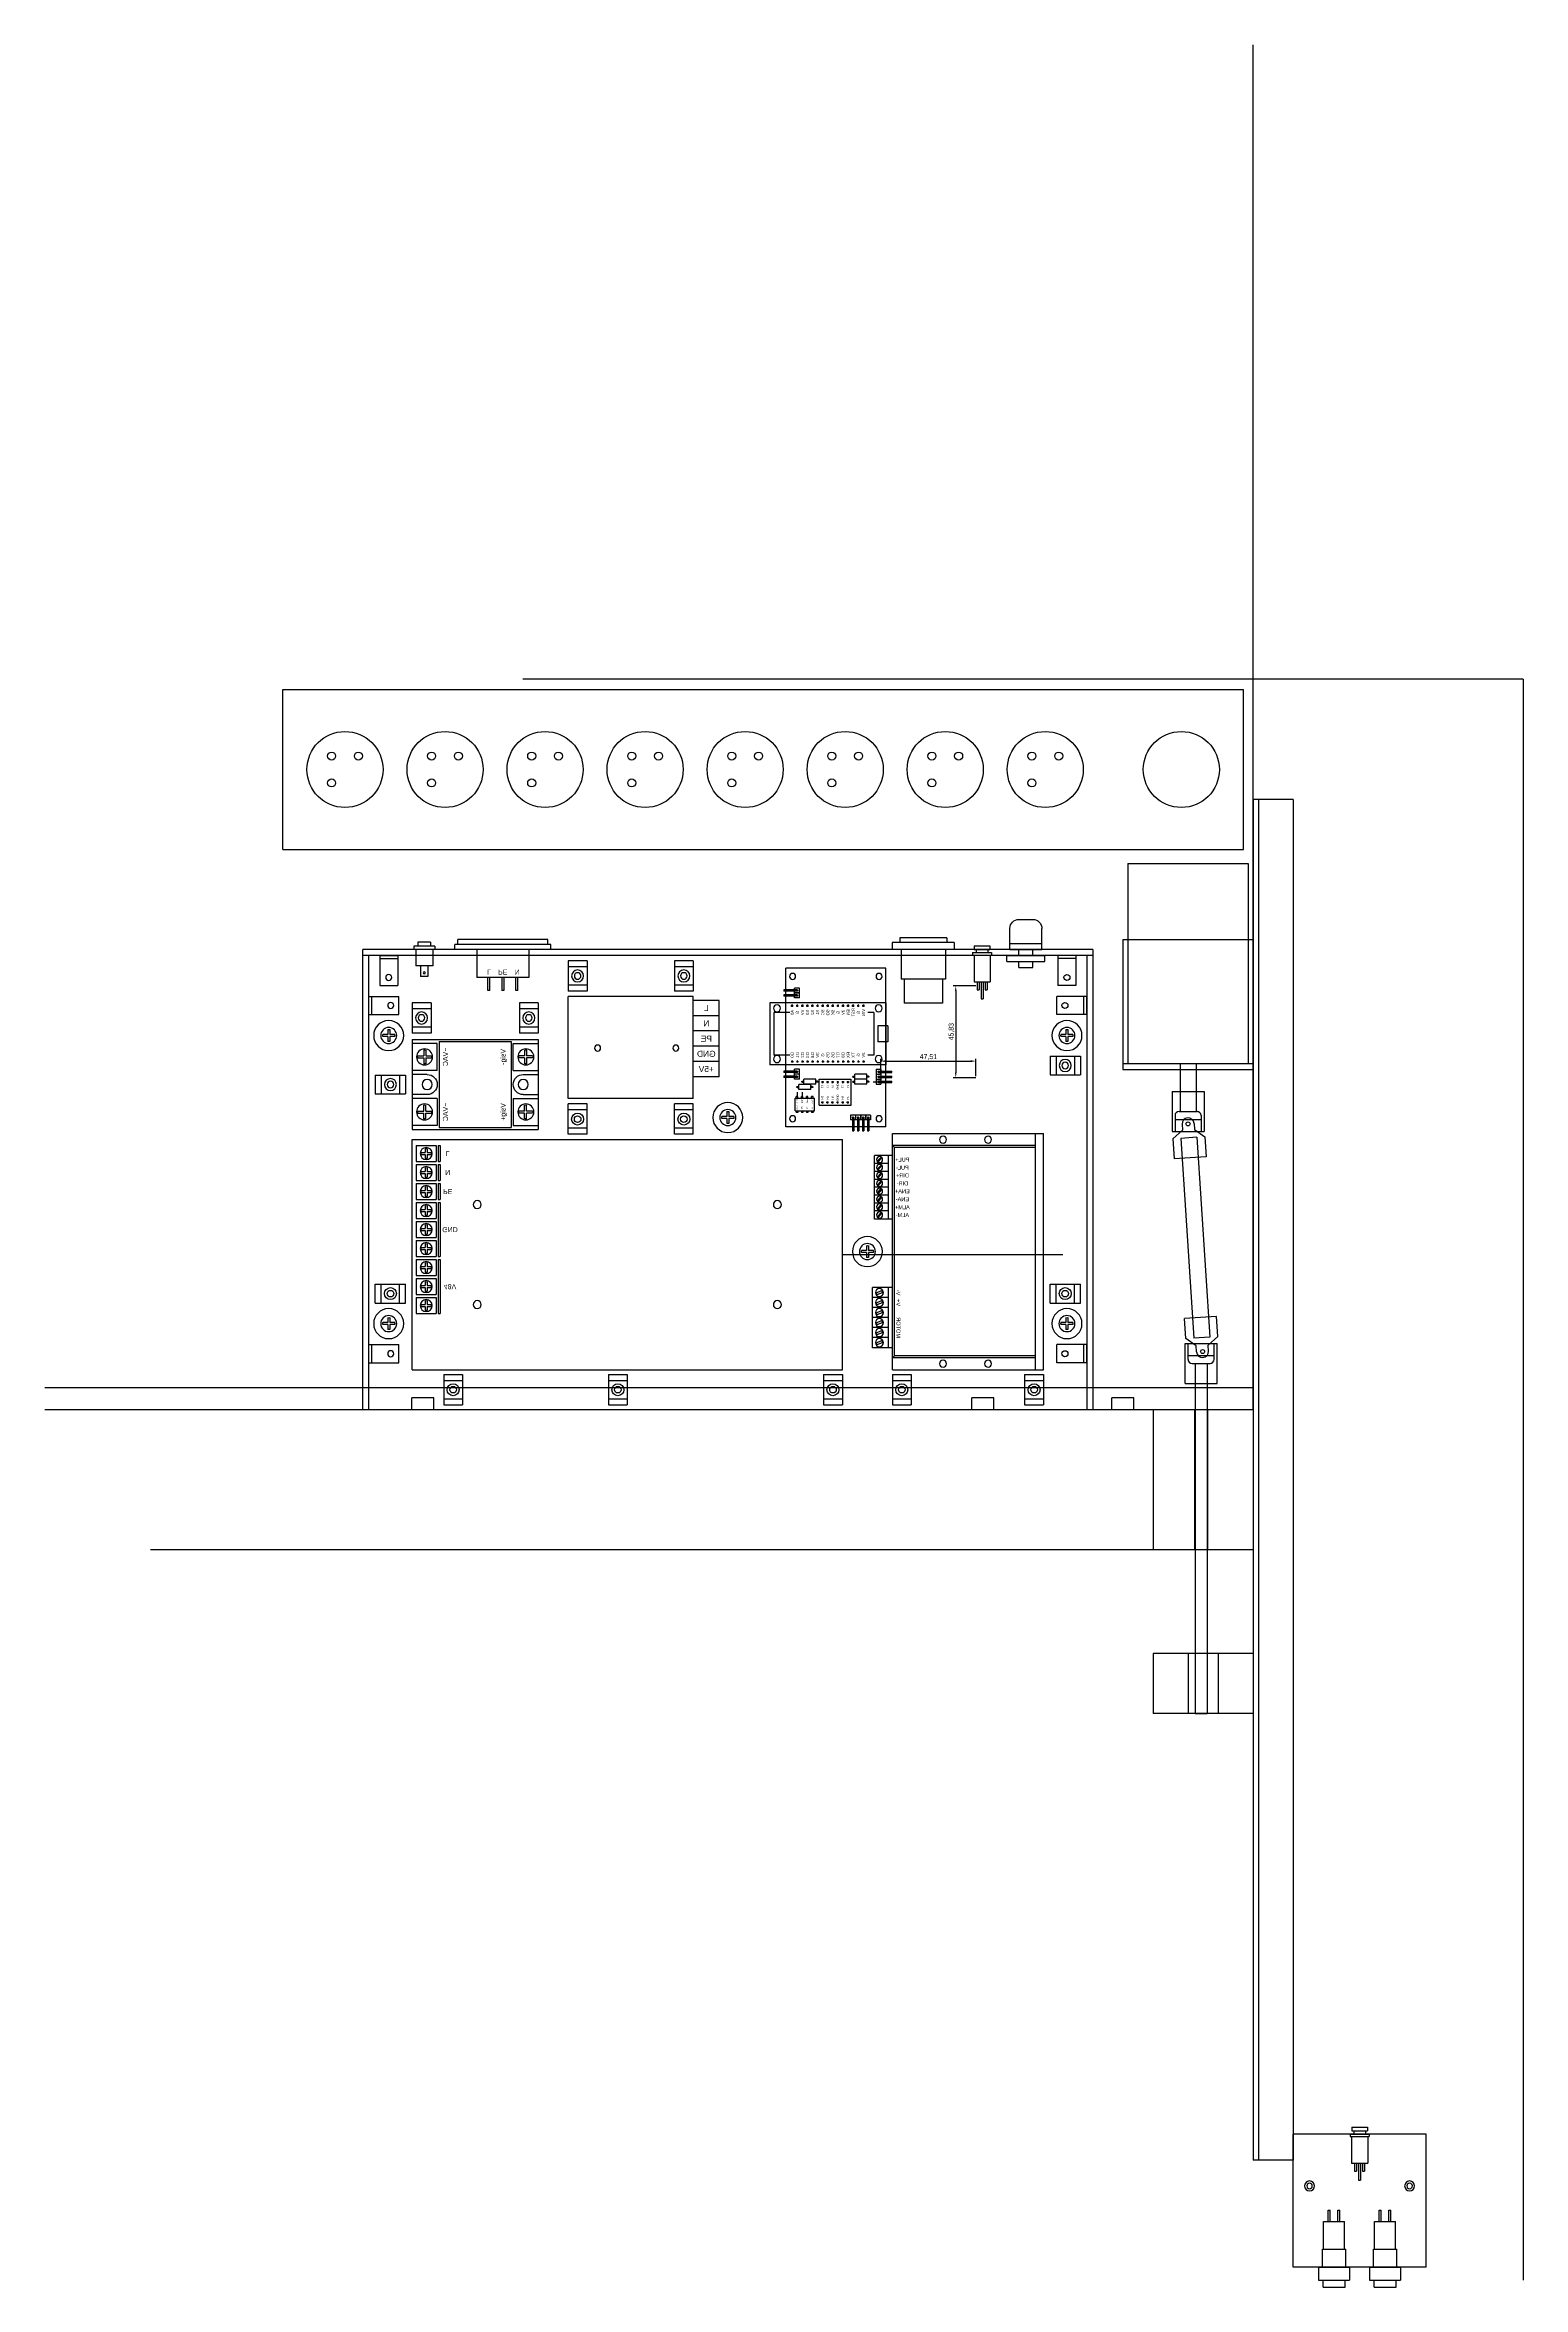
# Model space of a CAD drawing. Header units: millimetres. Extents: x 568 to 6362, y 128 to 4828.
# Drawn here: x 3945 to 4684, y 3707 to 4828 of the extents above; entities that cross this region are included whole.
import ezdxf

# ---------------------------------------------------------------- set-up
doc = ezdxf.new("R2010")
doc.units = ezdxf.units.MM
doc.dimstyles.new('ISO-25', dxfattribs={"dimtxt": 2.5, "dimasz": 2.5, "dimexe": 1.25, "dimexo": 0.625, "dimtad": 1, "dimtxsty": 'Standard', "dimcen": 2.5, "dimadec": 0, "dimazin": 0, "dimtfac": 1, "dimtmove": 0, "dimatfit": 3, "dimfxl": 1, "dimarcsym": 0})

# ---------------------------------------------------------------- blocks, each defined once
blk = doc.blocks.new('Z$W@#5705')
at = {"color": 191}
for p, q in [((0, 0), (0, 50)), ((0, 50), (30, 50)), ((30, 0), (30, 50)), ((0, 32.5), (30, 32.5)), ((0, 17.5), (30, 17.5)), ((0, 0), (30, 0))]:
    blk.add_line(p, q, dxfattribs=at)
blk = doc.blocks.new('Z$W@#4827')
at = {"color": 102}
for p, q in [((0, 115), (0, 0)), ((0, 115), (215, 115)), ((215, 115), (215, 0)), ((2, 79), (2, 87)), ((2, 87), (12, 87)), ((2, 79), (12, 79)), ((4.6, 83.5), (6.5, 83.5)), ((4.6, 82.5), (6.5, 82.5)), ((6.5, 83.5), (6.5, 85.4)), ((6.5, 80.6), (6.5, 82.5)), ((7.5, 83.5), (7.5, 85.4)), ((7.5, 83.5), (9.4, 83.5)), ((7.5, 80.6), (7.5, 82.5)), ((7.5, 82.5), (9.4, 82.5)), ((12, 79), (12, 87)), ((13, 60), (13, 87)), ((13, 87), (14, 87)), ((14, 60), (14, 87)), ((2, 69.5), (2, 77.5)), ((2, 77.5), (12, 77.5)), ((2, 69.5), (12, 69.5)), ((2, 60), (2, 68)), ((2, 68), (12, 68)), ((4.6, 74), (6.5, 74)), ((4.6, 73), (6.5, 73)), ((6.5, 74), (6.5, 75.9)), ((6.5, 71.1), (6.5, 73)), ((7.5, 74), (7.5, 75.9)), ((7.5, 74), (9.4, 74)), ((7.5, 71.1), (7.5, 73)), ((7.5, 73), (9.4, 73)), ((12, 69.5), (12, 77.5)), ((12, 60), (12, 68)), ((2, 60), (12, 60)), ((2, 50.5), (2, 58.5)), ((2, 58.5), (12, 58.5)), ((4.6, 64.5), (6.5, 64.5)), ((4.6, 63.5), (6.5, 63.5)), ((6.5, 64.5), (6.5, 66.4)), ((6.5, 61.6), (6.5, 63.5)), ((6.5, 55), (6.5, 56.9)), ((7.5, 64.5), (7.5, 66.4)), ((7.5, 64.5), (9.4, 64.5)), ((7.5, 61.6), (7.5, 63.5)), ((7.5, 63.5), (9.4, 63.5)), ((7.5, 55), (7.5, 56.9)), ((12, 50.5), (12, 58.5)), ((13, 60), (14, 60)), ((13, 31.5), (13, 58.5)), ((13, 58.5), (14, 58.5)), ((14, 31.5), (14, 58.5)), ((2, 50.5), (12, 50.5)), ((2, 41), (2, 49)), ((2, 49), (12, 49)), ((4.6, 55), (6.5, 55)), ((4.6, 54), (6.5, 54)), ((4.6, 45.5), (6.5, 45.5)), ((6.5, 52.1), (6.5, 54)), ((6.5, 45.5), (6.5, 47.4)), ((7.5, 55), (9.4, 55)), ((7.5, 52.1), (7.5, 54)), ((7.5, 54), (9.4, 54)), ((7.5, 45.5), (7.5, 47.4)), ((7.5, 45.5), (9.4, 45.5)), ((12, 41), (12, 49)), ((2, 41), (12, 41)), ((2, 31.5), (2, 39.5)), ((2, 39.5), (12, 39.5)), ((4.6, 44.5), (6.5, 44.5)), ((4.6, 36), (6.5, 36)), ((4.6, 35), (6.5, 35)), ((6.5, 42.6), (6.5, 44.5)), ((6.5, 36), (6.5, 37.9)), ((6.5, 33.1), (6.5, 35)), ((7.5, 42.6), (7.5, 44.5)), ((7.5, 44.5), (9.4, 44.5)), ((7.5, 36), (7.5, 37.9)), ((7.5, 36), (9.4, 36)), ((7.5, 33.1), (7.5, 35)), ((7.5, 35), (9.4, 35)), ((12, 31.5), (12, 39.5)), ((2, 31.5), (12, 31.5)), ((2, 22), (2, 30)), ((2, 30), (12, 30)), ((4.6, 26.5), (6.5, 26.5)), ((4.6, 25.5), (6.5, 25.5)), ((6.5, 26.5), (6.5, 28.4)), ((6.5, 23.6), (6.5, 25.5)), ((7.5, 26.5), (7.5, 28.4)), ((7.5, 26.5), (9.4, 26.5)), ((7.5, 23.6), (7.5, 25.5)), ((7.5, 25.5), (9.4, 25.5)), ((12, 22), (12, 30)), ((13, 31.5), (14, 31.5)), ((13, 22), (13, 30)), ((13, 30), (14, 30)), ((14, 22), (14, 30)), ((2, 22), (12, 22)), ((2, 12.5), (2, 20.5)), ((2, 20.5), (12, 20.5)), ((2, 12.5), (12, 12.5)), ((4.6, 17), (6.5, 17)), ((4.6, 16), (6.5, 16)), ((6.5, 17), (6.5, 18.9)), ((6.5, 14.1), (6.5, 16)), ((7.5, 17), (7.5, 18.9)), ((7.5, 17), (9.4, 17)), ((7.5, 14.1), (7.5, 16)), ((7.5, 16), (9.4, 16)), ((12, 12.5), (12, 20.5)), ((13, 22), (14, 22)), ((13, 12.5), (13, 20.5)), ((13, 20.5), (14, 20.5)), ((13, 12.5), (14, 12.5)), ((14, 12.5), (14, 20.5)), ((0, 0), (215, 0)), ((2, 3), (2, 11)), ((2, 11), (12, 11)), ((2, 3), (12, 3)), ((4.6, 7.5), (6.5, 7.5)), ((4.6, 6.5), (6.5, 6.5)), ((6.5, 7.5), (6.5, 9.4)), ((6.5, 4.6), (6.5, 6.5)), ((7.5, 7.5), (7.5, 9.4)), ((7.5, 7.5), (9.4, 7.5)), ((7.5, 4.6), (7.5, 6.5)), ((7.5, 6.5), (9.4, 6.5)), ((12, 3), (12, 11)), ((13, 3), (13, 11)), ((13, 11), (14, 11)), ((13, 3), (14, 3)), ((14, 3), (14, 11))]:
    blk.add_line(p, q, dxfattribs=at)
for centre, radius in [((7, 83), 3), ((32.5, 82.5), 2), ((182.5, 82.5), 2), ((7, 73.5), 3), ((7, 64), 3), ((7, 54.5), 3), ((7, 45), 3), ((7, 35.5), 3), ((32.5, 32.5), 2), ((182.5, 32.5), 2), ((7, 26), 3), ((7, 16.5), 3), ((7, 7), 3)]:
    blk.add_circle(centre, radius, dxfattribs=at)
for centre, start, end in [((7, 83), 168.463, 191.537), ((7, 83), 78.463, 101.537), ((7, 83), 258.463, 281.537), ((7, 83), 348.463, 11.537), ((7, 73.5), 168.463, 191.537), ((7, 73.5), 78.463, 101.537), ((7, 73.5), 258.463, 281.537), ((7, 73.5), 348.463, 11.537), ((7, 64), 168.463, 191.537), ((7, 64), 78.463, 101.537), ((7, 64), 258.463, 281.537), ((7, 54.5), 78.463, 101.537), ((7, 64), 348.463, 11.537), ((7, 54.5), 168.463, 191.537), ((7, 45), 168.463, 191.537), ((7, 54.5), 258.463, 281.537), ((7, 45), 78.463, 101.537), ((7, 54.5), 348.463, 11.537), ((7, 45), 348.463, 11.537), ((7, 35.5), 168.463, 191.537), ((7, 45), 258.463, 281.537), ((7, 35.5), 78.463, 101.537), ((7, 35.5), 348.463, 11.537), ((7, 26), 168.463, 191.537), ((7, 35.5), 258.463, 281.537), ((7, 26), 78.463, 101.537), ((7, 26), 258.463, 281.537), ((7, 26), 348.463, 11.537), ((7, 16.5), 168.463, 191.537), ((7, 16.5), 78.463, 101.537), ((7, 16.5), 258.463, 281.537), ((7, 16.5), 348.463, 11.537), ((7, 7), 168.463, 191.537), ((7, 7), 78.463, 101.537), ((7, 7), 258.463, 281.537), ((7, 7), 348.463, 11.537)]:
    blk.add_arc(centre, 2.5, start, end, dxfattribs=at)
at = {"color": 102, "char_height": 2.5, "attachment_point": 5}
for s, insert, width in [('{\\fArial|b0|i0|c238|p0;48V}', (18.9, 73.5), 9.747), ('{\\fArial|b0|i0|c238|p0;GND}', (18.9, 45), 9.747), ('{\\fArial|b0|i0|c238|p0;PE}', (17.7, 26), 7.351), ('{\\fArial|b0|i0|c238|p0;N}', (17.7, 16.5), 7.351), ('{\\fArial|b0|i0|c238|p0;L}', (17.7, 7), 7.351)]:
    blk.add_mtext(s, dxfattribs=dict(at, insert=insert, width=width))
blk = doc.blocks.new('Z$W@#5436')
at = {"color": 221}
for p, q in [((0, 85.5), (118, 85.5)), ((0, 10), (0, 85.5)), ((0, 81.5), (118, 81.5)), ((6, 81.5), (6, 10)), ((7, 81.5), (7, 11)), ((111, 81.5), (111, 11)), ((112, 81.5), (112, 10)), ((118, 10), (118, 85.5)), ((0, 10), (118, 10)), ((6, 10), (7, 11)), ((7, 11), (111, 11)), ((11, 10), (11, 0)), ((11, 8), (41, 8)), ((11, 0), (41, 0)), ((12.5, 2.4), (13.6, 5)), ((13.4, 2), (14.5, 4.6)), ((16, 8), (16, 0)), ((17.5, 2.4), (18.6, 5)), ((18.4, 2), (19.5, 4.6)), ((21, 8), (21, 0)), ((22.5, 2.4), (23.6, 5)), ((23.4, 2), (24.5, 4.6)), ((26, 8), (26, 0)), ((27.5, 2.4), (28.6, 5)), ((28.4, 2), (29.5, 4.6)), ((31, 8), (31, 0)), ((32.5, 2.4), (33.6, 5)), ((33.4, 2), (34.5, 4.6)), ((36, 8), (36, 0)), ((37.5, 2.4), (38.6, 5)), ((38.4, 2), (39.5, 4.6)), ((41, 10), (41, 0)), ((75.3, 10), (75.3, 1)), ((75.3, 8), (107, 8)), ((75.3, 1), (107, 1)), ((76.2, 3), (78, 4.6)), ((76.6, 2.6), (78.4, 4.2)), ((79.3, 8), (79.3, 1)), ((80.2, 3), (82, 4.6)), ((80.5, 2.6), (82.3, 4.2)), ((83.2, 8), (83.2, 1)), ((84.1, 3), (86, 4.6)), ((84.5, 2.6), (86.3, 4.2)), ((87.2, 8), (87.2, 1)), ((88.1, 3), (89.9, 4.6)), ((88.4, 2.6), (90.3, 4.2)), ((91.2, 8), (91.2, 1)), ((92.1, 3), (93.9, 4.6)), ((92.4, 2.6), (94.2, 4.2)), ((95.1, 8), (95.1, 1)), ((96, 3), (97.8, 4.6)), ((96.4, 2.6), (98.2, 4.2)), ((99.1, 8), (99.1, 1)), ((100, 3), (101.8, 4.6)), ((100.3, 2.6), (102.1, 4.2)), ((103, 8), (103, 1)), ((103.9, 3), (105.8, 4.6)), ((104.3, 2.6), (106.1, 4.2)), ((107, 10), (107, 1)), ((112, 10), (111, 11))]:
    blk.add_line(p, q, dxfattribs=at)
for centre, radius in [((3, 57.8), 1.75), ((115, 57.8), 1.75), ((3, 35.3), 1.75), ((115, 35.3), 1.75), ((13.5, 3.5), 2), ((18.5, 3.5), 2), ((23.5, 3.5), 2), ((28.5, 3.5), 2), ((33.5, 3.5), 2), ((38.5, 3.5), 2), ((77.3, 3.6), 1.5), ((81.3, 3.6), 1.5), ((85.2, 3.6), 1.5), ((89.2, 3.6), 1.5), ((93.1, 3.6), 1.5), ((97.1, 3.6), 1.5), ((101.1, 3.6), 1.5), ((105, 3.6), 1.5)]:
    blk.add_circle(centre, radius, dxfattribs=at)
for centre, radius, start, end in [((13.5, 3.5), 1.5, 228.033, 266.9754), ((13.5, 3.5), 1.5, 48.033, 86.9754), ((18.5, 3.5), 1.5, 228.033, 266.9754), ((18.5, 3.5), 1.5, 48.033, 86.9754), ((23.5, 3.5), 1.5, 228.033, 266.9754), ((23.5, 3.5), 1.5, 48.033, 86.9754), ((28.5, 3.5), 1.5, 228.033, 266.9754), ((28.5, 3.5), 1.5, 48.033, 86.9754), ((33.5, 3.5), 1.5, 228.033, 266.9754), ((33.5, 3.5), 1.5, 48.033, 86.9754), ((38.5, 3.5), 1.5, 228.033, 266.9754), ((38.5, 3.5), 1.5, 48.033, 86.9754), ((77.3, 3.6), 1.25, 210.1312, 233.2051), ((77.3, 3.6), 1.25, 30.1312, 53.2051), ((81.3, 3.6), 1.25, 210.1312, 233.2051), ((81.3, 3.6), 1.25, 30.1312, 53.2051), ((85.2, 3.6), 1.25, 210.1312, 233.2051), ((85.2, 3.6), 1.25, 30.1312, 53.2051), ((89.2, 3.6), 1.25, 210.1312, 233.2051), ((89.2, 3.6), 1.25, 30.1312, 53.2051), ((93.1, 3.6), 1.25, 210.1312, 233.2051), ((93.1, 3.6), 1.25, 30.1312, 53.2051), ((97.1, 3.6), 1.25, 210.1312, 233.2051), ((97.1, 3.6), 1.25, 30.1312, 53.2051), ((101.1, 3.6), 1.25, 210.1312, 233.2051), ((101.1, 3.6), 1.25, 30.1312, 53.2051), ((105, 3.6), 1.25, 210.1312, 233.2051), ((105, 3.6), 1.25, 30.1312, 53.2051)]:
    blk.add_arc(centre, radius, start, end, dxfattribs=at)
at = {"color": 221, "char_height": 2, "attachment_point": 5}
for s, insert, width in [('{\\fArial|b0|i0|c238|p0;MOTOR}', (21, 13), 20), ('{\\fArial|b0|i0|c238|p0;V+}', (33.5, 13), 5), ('{\\fArial|b0|i0|c238|p0;V-}', (38.5, 13), 5)]:
    blk.add_mtext(s, dxfattribs=dict(at, insert=insert, width=width))
at = {"color": 221, "char_height": 2, "width": 8, "attachment_point": 5, "rotation": 270}
for s, insert in [('{\\fArial|b0|i0|c238|p0;ALM-}', (77.3, 15)), ('{\\fArial|b0|i0|c238|p0;ALM+}', (81.2, 15)), ('{\\fArial|b0|i0|c238|p0;ENA-}', (85.2, 15)), ('{\\fArial|b0|i0|c238|p0;ENA+}', (89.2, 15)), ('{\\fArial|b0|i0|c238|p0;DIR-}', (93.1, 15)), ('{\\fArial|b0|i0|c238|p0;DIR+}', (97.1, 15)), ('{\\fArial|b0|i0|c238|p0;PUL-}', (101, 15)), ('{\\fArial|b0|i0|c238|p0;PUL+}', (105, 15))]:
    blk.add_mtext(s, dxfattribs=dict(at, insert=insert))
blk = doc.blocks.new('Z$W@#14604')
at = {"color": 30}
for p, q in [((0, 63), (45, 63)), ((0, 63), (0, 0)), ((2, 50.5), (2, 63)), ((5.3, 57.2), (8.2, 57.2)), ((5.3, 56.2), (8.2, 56.2)), ((8.2, 60.2), (8.2, 57.2)), ((8.2, 56.2), (8.2, 53.3)), ((9.2, 60.2), (9.2, 57.2)), ((9.2, 57.2), (12.2, 57.2)), ((9.2, 56.2), (9.2, 53.3)), ((9.2, 56.2), (12.2, 56.2)), ((15.5, 50.5), (15.5, 63)), ((17.5, 55.5), (17.5, 63)), ((27.5, 55.5), (27.5, 63)), ((29.5, 50.5), (29.5, 63)), ((35.8, 57.2), (32.8, 57.2)), ((35.8, 56.2), (32.8, 56.2)), ((35.8, 60.2), (35.8, 57.2)), ((35.8, 56.2), (35.8, 53.3)), ((36.8, 60.2), (36.8, 57.2)), ((39.7, 57.2), (36.8, 57.2)), ((39.7, 56.2), (36.8, 56.2)), ((36.8, 56.2), (36.8, 53.3)), ((43, 50.5), (43, 63)), ((45, 63), (45, 0)), ((1, 49.5), (1, 13.5)), ((1, 49.5), (44, 49.5)), ((15.5, 50.5), (2, 50.5)), ((29.5, 50.5), (43, 50.5)), ((44, 49.5), (44, 13.5)), ((1, 13.5), (44, 13.5)), ((2, 12.5), (2, 0)), ((15.5, 12.5), (2, 12.5)), ((15.5, 12.5), (15.5, 0)), ((29.5, 12.5), (29.5, 0)), ((29.5, 12.5), (43, 12.5)), ((43, 12.5), (43, 0)), ((0, 0), (45, 0)), ((5.3, 6.8), (8.2, 6.8)), ((5.3, 5.8), (8.2, 5.8)), ((8.2, 6.8), (8.2, 9.7)), ((8.2, 2.8), (8.2, 5.8)), ((9.2, 6.8), (9.2, 9.7)), ((9.2, 6.8), (12.2, 6.8)), ((9.2, 2.8), (9.2, 5.8)), ((9.2, 5.8), (12.2, 5.8)), ((17.5, 7.5), (17.5, 0)), ((27.5, 7.5), (27.5, 0)), ((35.8, 6.8), (32.8, 6.8)), ((35.8, 5.8), (32.8, 5.8)), ((35.8, 6.8), (35.8, 9.7)), ((35.8, 2.8), (35.8, 5.8)), ((36.8, 6.8), (36.8, 9.7)), ((39.7, 6.8), (36.8, 6.8)), ((36.8, 2.8), (36.8, 5.8)), ((39.7, 5.8), (36.8, 5.8))]:
    blk.add_line(p, q, dxfattribs=at)
for centre, radius in [((8.7, 56.8), 4), ((22.5, 55.5), 2.5), ((36.2, 56.8), 4), ((8.7, 6.2), 4), ((22.5, 7.5), 2.5), ((36.2, 6.2), 4)]:
    blk.add_circle(centre, radius, dxfattribs=at)
for centre, radius, start, end in [((8.7, 56.8), 3.5, 171.7868, 188.2132), ((8.7, 56.8), 3.5, 81.7868, 98.2132), ((8.7, 56.8), 3.5, 351.7868, 8.2132), ((36.2, 56.8), 3.5, 171.7868, 188.2132), ((36.2, 56.8), 3.5, 81.7868, 98.2132), ((36.2, 56.8), 3.5, 351.7868, 8.2132), ((8.7, 56.8), 3.5, 261.7868, 278.2132), ((22.5, 55.5), 5, 180, 0), ((36.2, 56.8), 3.5, 261.7868, 278.2132), ((22.5, 7.5), 5, 0, 180), ((8.7, 6.2), 3.5, 171.7868, 188.2132), ((8.7, 6.2), 3.5, 81.7868, 98.2132), ((8.7, 6.2), 3.5, 261.7868, 278.2132), ((8.7, 6.2), 3.5, 351.7868, 8.2132), ((36.2, 6.2), 3.5, 171.7868, 188.2132), ((36.2, 6.2), 3.5, 81.7868, 98.2132), ((36.2, 6.2), 3.5, 261.7868, 278.2132), ((36.2, 6.2), 3.5, 351.7868, 8.2132)]:
    blk.add_arc(centre, radius, start, end, dxfattribs=at)
at = {"color": 30, "char_height": 2.5, "width": 13.5, "attachment_point": 5}
for s, insert in [('{\\fArial|b0|i0|c238|p0;~VAC}', (8.7, 46.4)), ('{\\fArial|b0|i0|c238|p0;~VAC}', (36.2, 46.4)), ('{\\fArial|b0|i0|c238|p0;Vsig-}', (8.7, 17.2)), ('{\\fArial|b0|i0|c238|p0;Vsig+}', (36.2, 17.2))]:
    blk.add_mtext(s, dxfattribs=dict(at, insert=insert))
blk = doc.blocks.new('Z$W@#153')
at = {"color": 52}
for p, q in [((0, 0), (0, 80)), ((0, 80), (480, 80)), ((480, 0), (480, 80)), ((0, 0), (480, 0))]:
    blk.add_line(p, q, dxfattribs=at)
for centre, radius in [((31, 40), 19), ((81, 40), 19), ((131, 40), 19), ((181, 40), 19), ((231, 40), 19), ((281, 40), 19), ((331, 40), 19), ((381, 40), 19), ((449, 40), 19), ((24.3, 46.7), 2), ((37.7, 46.7), 2), ((74.3, 46.7), 2), ((87.7, 46.7), 2), ((124.3, 46.7), 2), ((137.7, 46.7), 2), ((174.3, 46.7), 2), ((187.7, 46.7), 2), ((224.3, 46.7), 2), ((237.7, 46.7), 2), ((274.3, 46.7), 2), ((287.7, 46.7), 2), ((324.3, 46.7), 2), ((337.7, 46.7), 2), ((374.3, 46.7), 2), ((387.7, 46.7), 2), ((24.3, 33.3), 2), ((74.3, 33.3), 2), ((124.3, 33.3), 2), ((174.3, 33.3), 2), ((224.3, 33.3), 2), ((274.3, 33.3), 2), ((324.3, 33.3), 2), ((374.3, 33.3), 2)]:
    blk.add_circle(centre, radius, dxfattribs=at)
blk = doc.blocks.new('Z$W@#26962')
at = {"color": 103}
for p, q in [((0, 10.9), (0, 49)), ((0, 49), (13, 49)), ((13, 0), (13, 51)), ((13, 51), (75.5, 51)), ((75.5, 0), (75.5, 51)), ((0, 41.38), (13, 41.38)), ((0, 33.76), (13, 33.76)), ((0, 26.14), (13, 26.14)), ((0, 18.52), (13, 18.52)), ((0, 10.9), (13, 10.9)), ((13, 0), (75.5, 0))]:
    blk.add_line(p, q, dxfattribs=at)
for centre in [(21.75, 25.25), (60.85, 25.25)]:
    blk.add_circle(centre, 1.5, dxfattribs=at)
at = {"color": 103, "char_height": 3, "width": 13, "attachment_point": 5}
for s, insert in [('{\\fArial|b0|i0|c238|p0;L}', (6.5, 45.19)), ('{\\fArial|b0|i0|c238|p0;N}', (6.5, 37.57)), ('{\\fArial|b0|i0|c238|p0;GND}', (6.5, 22.33)), ('{\\fArial|b0|i0|c238|p0;PE}', (6.5, 29.95)), ('{\\fArial|b0|i0|c238|p0;+5V}', (6.5, 14.71))]:
    blk.add_mtext(s, dxfattribs=dict(at, insert=insert))
blk = doc.blocks.new('Z$W@#18716')
at = {"color": 161}
for p, q in [((0, 3.75), (0, 27.25)), ((0, 27.25), (2.4, 27.25)), ((2.4, 31), (5.8, 31)), ((2.4, 0), (2.4, 31)), ((5.8, 0), (5.8, 31)), ((5.8, 26.6), (20.6, 26.6)), ((20.6, 4.4), (20.6, 26.6)), ((20.6, 25.1), (32.6, 25.1)), ((32.6, 5.9), (32.6, 25.1)), ((0, 3.75), (2.4, 3.75)), ((2.4, 0), (5.8, 0)), ((5.8, 4.4), (20.6, 4.4)), ((20.6, 5.9), (32.6, 5.9))]:
    blk.add_line(p, q, dxfattribs=at)
blk = doc.blocks.new('Z$W@#19718')
at = {"color": 221}
for p, q in [((0, 13), (0, 6)), ((15, 17.5), (4.5, 17.5)), ((12, 17.5), (12, 1.5)), ((15, 17.5), (15, 1.5)), ((18, 13), (15, 13)), ((21, 19), (18, 19)), ((18, 19), (18, 0)), ((21, 19), (21, 0)), ((24, 13), (21, 13)), ((24, 13), (24, 6)), ((15, 1.5), (4.5, 1.5)), ((18, 6), (15, 6)), ((21, 0), (18, 0)), ((24, 6), (21, 6))]:
    blk.add_line(p, q, dxfattribs=at)
for centre, start, end in [((4.5, 13), 90, 180), ((4.5, 6), 180, 270)]:
    blk.add_arc(centre, 4.5, start, end, dxfattribs=at)
blk = doc.blocks.new('Z$W@#6334')
at = {"color": 221}
for p, q in [((0, 23.1), (0, 21.9)), ((9.5, 23.1), (0, 23.1)), ((8.65, 26.5), (0.85, 26.5)), ((0.85, 26.5), (0.85, 24.7)), ((8.65, 24.7), (0.85, 24.7)), ((1.85, 24.7), (1.85, 23.1)), ((7.65, 24.7), (7.65, 23.1)), ((8.65, 26.5), (8.65, 24.7)), ((9.5, 23.1), (9.5, 21.9)), ((9.5, 21.9), (0, 21.9)), ((0.7, 21.9), (0.7, 8.5)), ((8.8, 21.9), (8.8, 8.5)), ((8.8, 8.5), (0.7, 8.5)), ((2.25, 8.5), (2.25, 4.5)), ((3.25, 4.5), (2.25, 4.5)), ((3.25, 8.5), (3.25, 4.5)), ((4.25, 8.5), (4.25, 0)), ((5.25, 0), (4.25, 0)), ((5.25, 8.5), (5.25, 0)), ((6.25, 8.5), (6.25, 4.5)), ((7.25, 4.5), (6.25, 4.5)), ((7.25, 8.5), (7.25, 4.5))]:
    blk.add_line(p, q, dxfattribs=at)
blk = doc.blocks.new('Z$W@#26500')
at = {"color": 52}
for p, q in [((0, 15.1), (10.5, 15.1)), ((0, 15.1), (0, 13.5)), ((0, 13.5), (10.5, 13.5)), ((1, 13.5), (1, 5.4)), ((2.1, 17.2), (8.4, 17.2)), ((2.1, 17.2), (2.1, 15.1)), ((8.4, 17.2), (8.4, 15.1)), ((9.5, 13.5), (9.5, 5.4)), ((10.5, 15.1), (10.5, 13.5)), ((1, 5.4), (9.5, 5.4)), ((3.4, 5.4), (3.4, 0)), ((3.4, 0), (7.1, 0)), ((7.1, 5.4), (7.1, 0))]:
    blk.add_line(p, q, dxfattribs=at)
blk.add_circle((5.2, 1.8), 0.5, dxfattribs=at)
blk = doc.blocks.new('Z$W@#17673')
at = {"color": 191}
for p, q in [((16.5, 25.5), (16.5, 19)), ((17.5, 25.5), (16.5, 25.5)), ((17.5, 25.5), (17.5, 19)), ((23.5, 19), (23.5, 25.5)), ((24.5, 25.5), (23.5, 25.5)), ((24.5, 19), (24.5, 25.5)), ((30.5, 25.5), (30.5, 19)), ((31.5, 25.5), (30.5, 25.5)), ((31.5, 25.5), (31.5, 19)), ((11, 5), (11, 19)), ((37, 19), (11, 19)), ((37, 5), (37, 19)), ((48, 5), (0, 5)), ((0, 5), (0, 2.5)), ((48, 2.5), (0, 2.5)), ((1.5, 2.5), (1.5, 0)), ((46.5, 0), (1.5, 0)), ((46.5, 2.5), (46.5, 0)), ((48, 5), (48, 2.5))]:
    blk.add_line(p, q, dxfattribs=at)
at = {"color": 191, "char_height": 2.5, "width": 4.699, "attachment_point": 5}
for s, insert in [('{\\fArial|b0|i0|c238|p0;L}', (17.1, 16.3)), ('{\\fArial|b0|i0|c238|p0;PE}', (24, 16.3)), ('{\\fArial|b0|i0|c238|p0;N}', (31.2, 16.3))]:
    blk.add_mtext(s, dxfattribs=dict(at, insert=insert))
blk = doc.blocks.new('Z$W@#41')
at = {"color": 53}
for p, q in [((0, 0), (0, 9.4)), ((0, 9.4), (15.2, 9.4)), ((0, 0), (15.2, 0)), ((3, 0), (3, 9.4)), ((12.2, 0), (12.2, 9.4)), ((15.2, 0), (15.2, 9.4))]:
    blk.add_line(p, q, dxfattribs=at)
for radius in [3, 1.65]:
    blk.add_circle((7.6, 4.7), radius, dxfattribs=at)
blk = doc.blocks.new('Z$W@#28253')
at = {"color": 221}
for p, q in [((0, 23.1), (0, 21.9)), ((9.5, 23.1), (0, 23.1)), ((8.65, 26.5), (0.85, 26.5)), ((0.85, 26.5), (0.85, 24.7)), ((8.65, 24.7), (0.85, 24.7)), ((1.85, 24.7), (1.85, 23.1)), ((7.65, 24.7), (7.65, 23.1)), ((8.65, 26.5), (8.65, 24.7)), ((9.5, 23.1), (9.5, 21.9)), ((9.5, 21.9), (0, 21.9)), ((0.7, 21.9), (0.7, 8.5)), ((8.8, 21.9), (8.8, 8.5)), ((8.8, 8.5), (0.7, 8.5)), ((2.25, 8.5), (2.25, 4.5)), ((3.25, 4.5), (2.25, 4.5)), ((3.25, 8.5), (3.25, 4.5)), ((4.25, 8.5), (4.25, 0)), ((5.25, 0), (4.25, 0)), ((5.25, 8.5), (5.25, 0)), ((6.25, 8.5), (6.25, 4.5)), ((7.25, 4.5), (6.25, 4.5)), ((7.25, 8.5), (7.25, 4.5))]:
    blk.add_line(p, q, dxfattribs=at)
blk = doc.blocks.new('Z$W@#6868')
at = {"color": 161}
for p, q in [((0, 34.9), (15.5, 34.9)), ((0, 28.4), (0, 34.9)), ((2.25, 38.4), (13.25, 38.4)), ((2.25, 38.4), (2.25, 34.9)), ((13.25, 38.4), (13.25, 34.9)), ((15.5, 28.4), (15.5, 34.9)), ((0, 28.4), (15.5, 28.4)), ((1.925, 28.4), (1.925, 19.4)), ((13.575, 28.4), (13.575, 19.4)), ((1.925, 19.4), (13.575, 19.4)), ((2.5, 19.4), (2.5, 5.6)), ((13, 19.4), (13, 5.6)), ((2.5, 5.6), (13, 5.6)), ((4.85, 5.6), (4.85, 0)), ((4.85, 0), (5.85, 0)), ((5.85, 5.6), (5.85, 0)), ((9.65, 5.6), (9.65, 0)), ((9.65, 0), (10.65, 0)), ((10.65, 5.6), (10.65, 0))]:
    blk.add_line(p, q, dxfattribs=at)
blk = doc.blocks.new('Z$W@#32662')
at = {"color": 161}
for p, q in [((0, 10), (0, 76.5)), ((0, 76.5), (66.5, 76.5)), ((66.5, 10), (66.5, 76.5)), ((0, 10), (66.5, 10))]:
    blk.add_line(p, q, dxfattribs=at)
for centre, radius in [((8.25, 50.57), 2.5), ((8.25, 50.57), 1.38), ((58.25, 50.57), 2.5), ((58.25, 50.57), 1.38)]:
    blk.add_circle(centre, radius, dxfattribs=at)
blk.add_blockref('Z$W@#28253', (28.5, 53.4), dxfattribs=at)
at = {"color": 161, "rotation": 180}
for p in [(28.25, 38.4), (53.75, 38.4)]:
    blk.add_blockref('Z$W@#6868', p, dxfattribs=at)
blk = doc.blocks.new('Z$W@#32757')
at = {"color": 161}
for p, q in [((4.5, 8), (7, 8)), ((4.5, 7), (7, 7)), ((7, 8), (7, 10.5)), ((7, 4.5), (7, 7)), ((8, 8), (8, 10.5)), ((8, 8), (10.5, 8)), ((8, 4.5), (8, 7)), ((8, 7), (10.5, 7))]:
    blk.add_line(p, q, dxfattribs=at)
for radius in [7.5, 4]:
    blk.add_circle((7.5, 7.5), radius, dxfattribs=at)
for start, end in [(170.4059, 189.5941), (80.4059, 99.5941), (260.4059, 279.5941), (350.4059, 9.5941)]:
    blk.add_arc((7.5, 7.5), 3, start, end, dxfattribs=at)
blk = doc.blocks.new('Z$W@#21726')
at = {"color": 30}
for p, q in [((0, 1), (0, 59)), ((0, 59), (31, 59)), ((4.845, 57), (26.155, 57)), ((4.845, 49), (4.845, 57)), ((26.155, 49), (26.155, 57)), ((31, 1), (31, 59)), ((1.845, 48.095), (1.215, 48.095)), ((1.215, 47.465), (1.215, 48.095)), ((1.845, 47.465), (1.215, 47.465)), ((1.845, 45.555), (1.215, 45.555)), ((1.215, 44.925), (1.215, 45.555)), ((1.845, 44.925), (1.215, 44.925)), ((1.845, 47.465), (1.845, 48.095)), ((1.845, 44.925), (1.845, 45.555)), ((29.155, 47.465), (29.155, 48.095)), ((29.155, 48.095), (29.785, 48.095)), ((29.155, 47.465), (29.785, 47.465)), ((29.155, 44.925), (29.155, 45.555)), ((29.155, 45.555), (29.785, 45.555)), ((29.155, 44.925), (29.785, 44.925)), ((29.785, 47.465), (29.785, 48.095)), ((29.785, 44.925), (29.785, 45.555)), ((1.845, 43.015), (1.215, 43.015)), ((1.215, 42.385), (1.215, 43.015)), ((1.845, 42.385), (1.215, 42.385)), ((1.845, 40.475), (1.215, 40.475)), ((1.215, 39.845), (1.215, 40.475)), ((1.845, 39.845), (1.215, 39.845)), ((1.845, 37.935), (1.215, 37.935)), ((1.215, 37.305), (1.215, 37.935)), ((1.845, 37.305), (1.215, 37.305)), ((1.845, 35.395), (1.215, 35.395)), ((1.215, 34.765), (1.215, 35.395)), ((1.845, 34.765), (1.215, 34.765)), ((1.845, 42.385), (1.845, 43.015)), ((1.845, 39.845), (1.845, 40.475)), ((1.845, 37.305), (1.845, 37.935)), ((1.845, 34.765), (1.845, 35.395)), ((29.155, 42.385), (29.155, 43.015)), ((29.155, 43.015), (29.785, 43.015)), ((29.155, 42.385), (29.785, 42.385)), ((29.155, 39.845), (29.155, 40.475)), ((29.155, 40.475), (29.785, 40.475)), ((29.155, 39.845), (29.785, 39.845)), ((29.155, 37.305), (29.155, 37.935)), ((29.155, 37.935), (29.785, 37.935)), ((29.155, 37.305), (29.785, 37.305)), ((29.155, 34.765), (29.155, 35.395)), ((29.155, 35.395), (29.785, 35.395)), ((29.155, 34.765), (29.785, 34.765)), ((29.785, 42.385), (29.785, 43.015)), ((29.785, 39.845), (29.785, 40.475)), ((29.785, 37.305), (29.785, 37.935)), ((29.785, 34.765), (29.785, 35.395)), ((1.845, 32.855), (1.215, 32.855)), ((1.215, 32.225), (1.215, 32.855)), ((1.845, 32.225), (1.215, 32.225)), ((1.845, 30.315), (1.215, 30.315)), ((1.215, 29.685), (1.215, 30.315)), ((1.845, 29.685), (1.215, 29.685)), ((1.845, 27.775), (1.215, 27.775)), ((1.215, 27.145), (1.215, 27.775)), ((1.845, 27.145), (1.215, 27.145)), ((1.845, 25.235), (1.215, 25.235)), ((1.215, 24.605), (1.215, 25.235)), ((1.845, 24.605), (1.215, 24.605)), ((1.845, 22.695), (1.215, 22.695)), ((1.215, 22.065), (1.215, 22.695)), ((1.845, 32.225), (1.845, 32.855)), ((1.845, 29.685), (1.845, 30.315)), ((1.845, 27.145), (1.845, 27.775)), ((1.845, 24.605), (1.845, 25.235)), ((1.845, 22.065), (1.845, 22.695)), ((29.155, 32.225), (29.155, 32.855)), ((29.155, 32.855), (29.785, 32.855)), ((29.155, 32.225), (29.785, 32.225)), ((29.155, 29.685), (29.155, 30.315)), ((29.155, 30.315), (29.785, 30.315)), ((29.155, 29.685), (29.785, 29.685)), ((29.155, 27.145), (29.155, 27.775)), ((29.155, 27.775), (29.785, 27.775)), ((29.155, 27.145), (29.785, 27.145)), ((29.155, 24.605), (29.155, 25.235)), ((29.155, 25.235), (29.785, 25.235)), ((29.155, 24.605), (29.785, 24.605)), ((29.155, 22.065), (29.155, 22.695)), ((29.155, 22.695), (29.785, 22.695)), ((29.785, 32.225), (29.785, 32.855)), ((29.785, 29.685), (29.785, 30.315)), ((29.785, 27.145), (29.785, 27.775)), ((29.785, 24.605), (29.785, 25.235)), ((29.785, 22.065), (29.785, 22.695)), ((1.845, 22.065), (1.215, 22.065)), ((1.845, 20.155), (1.215, 20.155)), ((1.215, 19.525), (1.215, 20.155)), ((1.845, 19.525), (1.215, 19.525)), ((1.845, 17.615), (1.215, 17.615)), ((1.215, 16.985), (1.215, 17.615)), ((1.845, 16.985), (1.215, 16.985)), ((1.845, 15.075), (1.215, 15.075)), ((1.215, 14.445), (1.215, 15.075)), ((1.845, 14.445), (1.215, 14.445)), ((1.845, 12.535), (1.215, 12.535)), ((1.215, 11.905), (1.215, 12.535)), ((1.845, 11.905), (1.215, 11.905)), ((1.845, 19.525), (1.845, 20.155)), ((1.845, 16.985), (1.845, 17.615)), ((1.845, 14.445), (1.845, 15.075)), ((1.845, 11.905), (1.845, 12.535)), ((29.155, 22.065), (29.785, 22.065)), ((29.155, 19.525), (29.155, 20.155)), ((29.155, 20.155), (29.785, 20.155)), ((29.155, 19.525), (29.785, 19.525)), ((29.155, 16.985), (29.155, 17.615)), ((29.155, 17.615), (29.785, 17.615)), ((29.155, 16.985), (29.785, 16.985)), ((29.155, 14.445), (29.155, 15.075)), ((29.155, 15.075), (29.785, 15.075)), ((29.155, 14.445), (29.785, 14.445)), ((29.155, 11.905), (29.155, 12.535)), ((29.155, 12.535), (29.785, 12.535)), ((29.155, 11.905), (29.785, 11.905)), ((29.785, 19.525), (29.785, 20.155)), ((29.785, 16.985), (29.785, 17.615)), ((29.785, 14.445), (29.785, 15.075)), ((29.785, 11.905), (29.785, 12.535)), ((0, 1), (31, 1)), ((4.845, 7), (4.845, 10)), ((4.845, 7), (26.155, 7)), ((11.5, 0), (11.5, 5)), ((11.5, 5), (19.5, 5)), ((11.5, 0), (19.5, 0)), ((19.5, 0), (19.5, 5)), ((26.155, 7), (26.155, 10))]:
    blk.add_line(p, q, dxfattribs=at)
for centre in [(2.8, 55.4), (28.2, 55.4), (2.8, 4.6), (28.2, 4.6)]:
    blk.add_circle(centre, 1.75, dxfattribs=at)
at = {"color": 30, "char_height": 1.5, "width": 6, "attachment_point": 5}
for s, insert in [('{\\fArial|b0|i0|c238|p0;A0}', (4.845, 47.78)), ('{\\fArial|b0|i0|c238|p0;G}', (4.845, 45.24)), ('{\\fArial|b0|i0|c238|p0;D0}', (26.155, 47.78)), ('{\\fArial|b0|i0|c238|p0;D1}', (26.155, 45.24)), ('{\\fArial|b0|i0|c238|p0;VV}', (4.845, 42.7)), ('{\\fArial|b0|i0|c238|p0;S3}', (4.845, 40.16)), ('{\\fArial|b0|i0|c238|p0;S2}', (4.845, 37.62)), ('{\\fArial|b0|i0|c238|p0;S1}', (4.845, 35.08)), ('{\\fArial|b0|i0|c238|p0;3V}', (26.155, 35.08)), ('{\\fArial|b0|i0|c238|p0;D2}', (26.155, 42.7)), ('{\\fArial|b0|i0|c238|p0;D3}', (26.155, 40.16)), ('{\\fArial|b0|i0|c238|p0;D4}', (26.155, 37.62)), ('{\\fArial|b0|i0|c238|p0;SO}', (4.845, 30)), ('{\\fArial|b0|i0|c238|p0;SC}', (4.845, 32.54)), ('{\\fArial|b0|i0|c238|p0;SK}', (4.845, 27.46)), ('{\\fArial|b0|i0|c238|p0;3V}', (4.845, 22.38)), ('{\\fArial|b0|i0|c238|p0;G}', (4.845, 24.92)), ('{\\fArial|b0|i0|c238|p0;D5}', (26.155, 30)), ('{\\fArial|b0|i0|c238|p0;D6}', (26.155, 27.46)), ('{\\fArial|b0|i0|c238|p0;D7}', (26.155, 24.92)), ('{\\fArial|b0|i0|c238|p0;D8}', (26.155, 22.38)), ('{\\fArial|b0|i0|c238|p0;G}', (26.155, 32.54)), ('{\\fArial|b0|i0|c238|p0;RST}', (4.845, 17.3)), ('{\\fArial|b0|i0|c238|p0;VIN}', (4.845, 12.22)), ('{\\fArial|b0|i0|c238|p0;EN}', (4.845, 19.84)), ('{\\fArial|b0|i0|c238|p0;G}', (4.845, 14.76)), ('{\\fArial|b0|i0|c238|p0;TX}', (26.155, 17.3)), ('{\\fArial|b0|i0|c238|p0;RX}', (26.155, 19.84)), ('{\\fArial|b0|i0|c238|p0;3V}', (26.155, 12.22)), ('{\\fArial|b0|i0|c238|p0;G}', (26.155, 14.76))]:
    blk.add_mtext(s, dxfattribs=dict(at, insert=insert))
blk = doc.blocks.new('Z$W@#11942')
at = {"color": 40}
for p, q in [((0, 0), (0, 16.1)), ((0, 16.1), (13, 16.1)), ((1.105, 14.085), (1.105, 14.715)), ((1.105, 14.715), (1.735, 14.715)), ((1.105, 14.085), (1.735, 14.085)), ((1.105, 11.545), (1.105, 12.175)), ((1.105, 12.175), (1.735, 12.175)), ((1.105, 11.545), (1.735, 11.545)), ((1.735, 14.085), (1.735, 14.715)), ((1.735, 11.545), (1.735, 12.175)), ((11.895, 14.715), (11.265, 14.715)), ((11.265, 14.085), (11.265, 14.715)), ((11.895, 14.085), (11.265, 14.085)), ((11.895, 12.175), (11.265, 12.175)), ((11.265, 11.545), (11.265, 12.175)), ((11.895, 11.545), (11.265, 11.545)), ((11.895, 14.085), (11.895, 14.715)), ((11.895, 11.545), (11.895, 12.175)), ((13, 0), (13, 16.1)), ((0, 0), (13, 0)), ((1.105, 9.005), (1.105, 9.635)), ((1.105, 9.635), (1.735, 9.635)), ((1.105, 9.005), (1.735, 9.005)), ((1.105, 6.465), (1.105, 7.095)), ((1.105, 7.095), (1.735, 7.095)), ((1.105, 6.465), (1.735, 6.465)), ((1.105, 3.925), (1.105, 4.555)), ((1.105, 4.555), (1.735, 4.555)), ((1.105, 3.925), (1.735, 3.925)), ((1.105, 1.385), (1.105, 2.015)), ((1.105, 2.015), (1.735, 2.015)), ((1.105, 1.385), (1.735, 1.385)), ((1.735, 9.005), (1.735, 9.635)), ((1.735, 6.465), (1.735, 7.095)), ((1.735, 3.925), (1.735, 4.555)), ((1.735, 1.385), (1.735, 2.015)), ((11.895, 9.635), (11.265, 9.635)), ((11.265, 9.005), (11.265, 9.635)), ((11.895, 9.005), (11.265, 9.005)), ((11.895, 7.095), (11.265, 7.095)), ((11.265, 6.465), (11.265, 7.095)), ((11.895, 6.465), (11.265, 6.465)), ((11.895, 4.555), (11.265, 4.555)), ((11.265, 3.925), (11.265, 4.555)), ((11.895, 3.925), (11.265, 3.925)), ((11.895, 2.015), (11.265, 2.015)), ((11.265, 1.385), (11.265, 2.015)), ((11.895, 1.385), (11.265, 1.385)), ((11.895, 9.005), (11.895, 9.635)), ((11.895, 6.465), (11.895, 7.095)), ((11.895, 3.925), (11.895, 4.555)), ((11.895, 1.385), (11.895, 2.015))]:
    blk.add_line(p, q, dxfattribs=at)
at = {"color": 40, "char_height": 1, "width": 4, "attachment_point": 5}
for s, insert in [('{\\fArial|b0|i0|c238|p0;H4}', (3.735, 14.4)), ('{\\fArial|b0|i0|c238|p0;H3}', (3.735, 11.86)), ('{\\fArial|b0|i0|c238|p0;L4}', (9.265, 14.4)), ('{\\fArial|b0|i0|c238|p0;L3}', (9.265, 11.86)), ('{\\fArial|b0|i0|c238|p0;GND}', (3.735, 9.32)), ('{\\fArial|b0|i0|c238|p0;HV}', (3.735, 6.78)), ('{\\fArial|b0|i0|c238|p0;H2}', (3.735, 4.24)), ('{\\fArial|b0|i0|c238|p0;H1}', (3.735, 1.7)), ('{\\fArial|b0|i0|c238|p0;GND}', (9.265, 9.32)), ('{\\fArial|b0|i0|c238|p0;LV}', (9.265, 6.78)), ('{\\fArial|b0|i0|c238|p0;L2}', (9.265, 4.24)), ('{\\fArial|b0|i0|c238|p0;L1}', (9.265, 1.7))]:
    blk.add_mtext(s, dxfattribs=dict(at, insert=insert))
blk = doc.blocks.new('Z$W@#2995')
at = {"color": 52}
for p, q in [((0, 9.015), (0, 8.265)), ((0.735, 9.015), (0, 9.015)), ((0.735, 8.265), (0, 8.265)), ((0, 6.475), (0, 5.725)), ((0.735, 6.475), (0, 6.475)), ((0.735, 5.725), (0, 5.725)), ((0, 3.935), (0, 3.185)), ((0.735, 3.935), (0, 3.935)), ((0.735, 3.185), (0, 3.185)), ((0, 1.395), (0, 0.645)), ((0.735, 1.395), (0, 1.395)), ((0.735, 0.645), (0, 0.645)), ((0.735, 0), (0.735, 9.66)), ((0.735, 9.66), (7.135, 9.66)), ((0.735, 0), (7.135, 0)), ((7.135, 0), (7.135, 9.66)), ((7.135, 9.015), (7.87, 9.015)), ((7.135, 8.265), (7.87, 8.265)), ((7.135, 6.475), (7.87, 6.475)), ((7.135, 5.725), (7.87, 5.725)), ((7.135, 3.935), (7.87, 3.935)), ((7.135, 3.185), (7.87, 3.185)), ((7.135, 1.395), (7.87, 1.395)), ((7.135, 0.645), (7.87, 0.645)), ((7.87, 9.015), (7.87, 8.265)), ((7.87, 6.475), (7.87, 5.725)), ((7.87, 3.935), (7.87, 3.185)), ((7.87, 1.395), (7.87, 0.645))]:
    blk.add_line(p, q, dxfattribs=at)
at = {"color": 52, "char_height": 0.75, "width": 3.2525, "attachment_point": 5}
for s, insert in [('{\\fArial|b0|i0|c238|p0;VSS}', (2.30875, 1.02)), ('{\\fArial|b0|i0|c238|p0;A0}', (2.30875, 8.64)), ('{\\fArial|b0|i0|c238|p0;A1}', (2.30875, 6.1)), ('{\\fArial|b0|i0|c238|p0;A2}', (2.30875, 3.56)), ('{\\fArial|b0|i0|c238|p0;VCC}', (5.56125, 8.64)), ('{\\fArial|b0|i0|c238|p0;SDA}', (5.56125, 1.02)), ('{\\fArial|b0|i0|c238|p0;SCL}', (5.56125, 3.56)), ('{\\fArial|b0|i0|c238|p0;WP}', (5.56125, 6.1))]:
    blk.add_mtext(s, dxfattribs=dict(at, insert=insert))
blk = doc.blocks.new('Z$W@#25667')
at = {"color": 72}
for p, q in [((0, 0), (0, 2.4)), ((0, 2.4), (2.4, 2.4)), ((0, 0), (2.4, 0)), ((1.2, 1.515), (7.815, 1.515)), ((1.2, 0.885), (7.815, 0.885)), ((2.4, 0), (2.4, 2.4)), ((7.815, 1.515), (7.815, 0.885))]:
    blk.add_line(p, q, dxfattribs=at)
blk.add_arc((1.2, 1.2), 0.315, 90, 270, dxfattribs=at)
blk = doc.blocks.new('Z$W@#26299')
at = {"color": 191}
for p, q in [((0.25, 1.5), (1.06, 1.5)), ((0.25, 1), (1.06, 1)), ((1.06, 0), (1.06, 2.5)), ((1.06, 2.5), (7.06, 2.5)), ((1.06, 0), (7.06, 0)), ((7.06, 0), (7.06, 2.5)), ((7.87, 1.5), (7.06, 1.5)), ((7.87, 1), (7.06, 1))]:
    blk.add_line(p, q, dxfattribs=at)
for centre, start, end in [((0.25, 1.25), 90, 270), ((7.87, 1.25), 270, 90)]:
    blk.add_arc(centre, 0.25, start, end, dxfattribs=at)
blk = doc.blocks.new('Z$W@#16827')
at = {"color": 8}
for p, q in [((0, 0), (0, 50)), ((79.25, 50), (0, 50)), ((79.25, 0), (79.25, 50)), ((79.25, 0), (0, 0))]:
    blk.add_line(p, q, dxfattribs=at)
for centre in [(4.065, 46.59), (75.185, 46.59), (4.065, 3.41), (75.185, 3.41)]:
    blk.add_circle(centre, 1.5, dxfattribs=at)
blk = doc.blocks.new('Z$W@#4664')
at = {"color": 102}
for p, q in [((61.9, 47.3), (64.4, 47.3)), ((61.9, 44.7), (64.4, 44.7)), ((56.8, 9.2), (56.8, 6.6))]:
    blk.add_line(p, q, dxfattribs=at)
at = {"color": 254}
blk.add_blockref('Z$W@#21726', (17.2, 1.9), dxfattribs=at)
at = {"color": 8}
blk.add_blockref('Z$W@#16827', (0, 2.9), dxfattribs=at)
at = {"color": 72}
for p, rotation in [((12.3, 46.1), 89.99999999999999), ((14.8, 46.1), 89.99999999999999), ((52.9, 46.1), 89.99999999999999), ((55.4, 46.1), 89.99999999999999), ((50.5, 7.8), -90.00000000000001), ((53, 7.8), -90.00000000000001), ((55.6, 7.8), -90.00000000000001)]:
    blk.add_blockref('Z$W@#25667', p, dxfattribs=dict(at, rotation=rotation))
at = {"color": 191, "rotation": 89.99999999999999}
for p in [(58, 36.8), (60.6, 39.4), (55.5, 11.4), (58, 11.4)]:
    blk.add_blockref('Z$W@#26299', p, dxfattribs=at)
at = {"color": 161, "rotation": 180}
for name, p in [('Z$W@#2995', (72, 48.3)), ('Z$W@#11942', (68.4, 36.3))]:
    blk.add_blockref(name, p, dxfattribs=at)
at = {"color": 72}
for p in [(73.4, 18.1), (73.4, 15.6), (73.4, 13), (73.4, 10.5)]:
    blk.add_blockref('Z$W@#25667', p, dxfattribs=at)
blk = doc.blocks.new('Z$W@#15141')
at = {"color": 221}
for p, q in [((0, 0), (0, 15)), ((0, 15), (9, 15)), ((9, 0), (9, 15)), ((0, 1.5), (9, 1.5)), ((0, 0), (9, 0))]:
    blk.add_line(p, q, dxfattribs=at)
blk.add_circle((4.5, 11), 1.5, dxfattribs=at)
blk = doc.blocks.new('*D262')
at = {"color": 0, "lineweight": -2}
for p, q in [((4410.6, 4357.6), (4399.3, 4357.6)), ((4400.6, 4355.1), (4400.6, 4314.2)), ((4410.6, 4311.7), (4399.3, 4311.7))]:
    blk.add_line(p, q, dxfattribs=at)
at = {"color": 0}
for points in [[(4401, 4355.1), (4400.2, 4355.1), (4400.6, 4357.6)], [(4400.2, 4314.2), (4401, 4314.2), (4400.6, 4311.7)]]:
    blk.add_solid(points, dxfattribs=at)
at = {"layer": 'Defpoints', "color": 0}
for p in [(4411.3, 4357.6), (4400.6, 4311.7), (4411.3, 4311.7)]:
    blk.add_point(p, dxfattribs=at)
at = {"color": 0, "insert": (4398.5, 4334.7), "char_height": 2.5, "attachment_point": 5, "rotation": 90}
blk.add_mtext('45,83', dxfattribs=at)
blk = doc.blocks.new('*D263')
at = {"color": 0, "lineweight": -2}
for p, q in [((4363.1, 4313.1), (4363.1, 4321.2)), ((4365.6, 4320), (4408.1, 4320)), ((4410.6, 4312.4), (4410.6, 4321.2))]:
    blk.add_line(p, q, dxfattribs=at)
at = {"color": 0}
for points in [[(4365.6, 4320.4), (4365.6, 4319.5), (4363.1, 4320)], [(4408.1, 4319.5), (4408.1, 4320.4), (4410.6, 4320)]]:
    blk.add_solid(points, dxfattribs=at)
at = {"layer": 'Defpoints', "color": 0}
for p in [(4410.6, 4320), (4363.1, 4312.4), (4410.6, 4311.7)]:
    blk.add_point(p, dxfattribs=at)
at = {"color": 0, "insert": (4386.9, 4322), "char_height": 2.5, "attachment_point": 5}
blk.add_mtext('47,51', dxfattribs=at)

msp = doc.modelspace()

# ---------------------------------------------------------------- linework, layer by layer
at = {"color": 3}
for p, q in [((4549.173, 4145.777), (4549.173, 4827.85)), ((4469.173, 4375.777), (4104.173, 4375.777)), ((4104.173, 4145.777), (4104.173, 4375.777)), ((4469.173, 4372.777), (4104.173, 4372.777)), ((4107.173, 4145.777), (4107.173, 4372.777)), ((4466.173, 4372.777), (4466.173, 4145.777)), ((4469.173, 4375.777), (4469.173, 4145.777)), ((4343.923, 4223.277), (4454.168, 4223.277))]:
    msp.add_line(p, q, dxfattribs=at)
for p, q in [((4684.173, 4510.777), (4184.173, 4510.777)), ((4684.173, 4510.777), (4684.173, 3710.777)), ((4549.173, 4450.777), (4549.173, 3770.777)), ((4569.173, 4450.777), (4549.173, 4450.777)), ((4551.973, 4450.777), (4551.973, 3770.777)), ((4569.173, 4450.777), (4569.173, 3770.777)), ((4549.173, 4156.777), (3945.324, 4156.777)), ((4549.173, 4145.777), (3945.324, 4145.777)), ((4499.173, 4145.777), (4499.173, 4075.777)), ((4519.923, 4145.777), (4519.923, 4075.777)), ((4526.423, 4145.777), (4526.423, 4075.777)), ((4549.173, 4075.777), (3998.157, 4075.777)), ((4569.173, 3770.777), (4549.173, 3770.777))]:
    msp.add_line(p, q)
at = {"color": 52}
for p, q in [((4486.673, 4418.777), (4546.673, 4418.777)), ((4486.673, 4418.777), (4486.673, 4318.777)), ((4546.673, 4418.777), (4546.673, 4318.777)), ((4486.673, 4318.777), (4546.673, 4318.777)), ((4512.673, 4318.777), (4512.673, 4294.777)), ((4520.673, 4318.777), (4520.673, 4294.777)), ((4512.673, 4294.777), (4520.673, 4294.777))]:
    msp.add_line(p, q, dxfattribs=at)
at = {"color": 12}
for p, q in [((4484.173, 4380.777), (4484.173, 4315.777)), ((4484.173, 4380.777), (4549.173, 4380.777)), ((4549.173, 4380.777), (4549.173, 4315.777)), ((4484.173, 4318.777), (4549.173, 4318.777)), ((4484.173, 4315.777), (4549.173, 4315.777))]:
    msp.add_line(p, q, dxfattribs=at)
at = {"color": 191}
for p, q in [((4508.673, 4304.777), (4524.673, 4304.777)), ((4508.673, 4304.777), (4508.673, 4284.777)), ((4524.673, 4304.777), (4524.673, 4284.777)), ((4510.173, 4292.777), (4510.173, 4284.777)), ((4512.173, 4294.777), (4521.173, 4294.777)), ((4523.173, 4292.777), (4523.173, 4284.777)), ((4508.673, 4284.777), (4524.673, 4284.777)), ((4513.871, 4285.438), (4509.137, 4281.127)), ((4509.137, 4281.127), (4509.775, 4271.147)), ((4510.173, 4290.777), (4523.173, 4290.777)), ((4513.679, 4288.432), (4513.871, 4285.438)), ((4519.667, 4288.815), (4519.859, 4285.821)), ((4519.859, 4285.821), (4525.104, 4282.149)), ((4525.104, 4282.149), (4525.743, 4272.169)), ((4525.743, 4272.169), (4509.775, 4271.147)), ((4530.854, 4192.333), (4514.886, 4191.31)), ((4515.525, 4181.331), (4514.886, 4191.31)), ((4531.492, 4182.353), (4530.854, 4192.333)), ((4520.77, 4177.658), (4515.525, 4181.331)), ((4526.758, 4178.042), (4531.492, 4182.353)), ((4515.173, 4158.909), (4515.173, 4178.909)), ((4515.173, 4178.909), (4531.173, 4178.909)), ((4516.673, 4170.909), (4516.673, 4178.909)), ((4516.673, 4172.909), (4529.673, 4172.909)), ((4518.673, 4168.909), (4527.673, 4168.909)), ((4520.962, 4174.665), (4520.77, 4177.658)), ((4526.95, 4175.048), (4526.758, 4178.042)), ((4529.673, 4170.909), (4529.673, 4178.909)), ((4531.173, 4158.909), (4531.173, 4178.909)), ((4515.173, 4158.909), (4531.173, 4158.909))]:
    msp.add_line(p, q, dxfattribs=at)
at = {"color": 171}
for p, q in [((4521.112, 4281.893), (4513.128, 4281.382)), ((4513.128, 4281.382), (4519.517, 4181.586)), ((4521.112, 4281.893), (4527.501, 4182.097)), ((4527.501, 4182.097), (4519.517, 4181.586))]:
    msp.add_line(p, q, dxfattribs=at)
at = {"color": 30}
for p, q in [((4520.173, 4168.909), (4520.173, 3993.909)), ((4520.173, 4168.909), (4526.173, 4168.909)), ((4526.173, 4168.909), (4526.173, 3993.909)), ((4520.173, 3993.909), (4526.173, 3993.909))]:
    msp.add_line(p, q, dxfattribs=at)
at = {"color": 6}
for p, q in [((4128.673, 4145.777), (4128.673, 4151.777)), ((4139.673, 4151.777), (4128.673, 4151.777)), ((4139.673, 4145.777), (4139.673, 4151.777)), ((4408.673, 4145.777), (4408.673, 4151.777)), ((4419.673, 4151.777), (4408.673, 4151.777)), ((4419.673, 4145.777), (4419.673, 4151.777)), ((4478.673, 4145.777), (4478.673, 4151.777)), ((4489.673, 4151.777), (4478.673, 4151.777)), ((4489.673, 4145.777), (4489.673, 4151.777))]:
    msp.add_line(p, q, dxfattribs=at)
at = {"color": 8}
msp.add_line((4478.673, 4145.777), (4074.991, 4145.777), dxfattribs=at)
at = {"color": 191}
for centre in [(4516.673, 4288.623), (4523.956, 4174.856)]:
    msp.add_circle(centre, 1, dxfattribs=at)
for centre, radius, start, end in [((4512.173, 4292.777), 2, 90, 180), ((4521.173, 4292.777), 2, 0, 90), ((4516.673, 4288.623), 3, 3.662902, 183.662902), ((4518.673, 4170.909), 2, 180, 270), ((4523.956, 4174.856), 3, 183.662902, 3.662902), ((4527.673, 4170.909), 2, 270, 0)]:
    msp.add_arc(centre, radius, start, end, dxfattribs=at)

# ---------------------------------------------------------------- block references
at = {"color": 52}
msp.add_blockref('Z$W@#153', (4064.336, 4425.715), dxfattribs=at)
at = {"color": 221, "xscale": -1}
for name, p, rotation in [('Z$W@#18716', (4399.873, 4381.577), 90.00000000000001), ('Z$W@#17673', (4150.173, 4380.777), -180)]:
    msp.add_blockref(name, p, dxfattribs=dict(at, rotation=rotation))
at = {"color": 92, "xscale": -1, "rotation": 90.00000000000001}
msp.add_blockref('Z$W@#19718', (4445.173, 4390.777), dxfattribs=at)
at = {"color": 8, "xscale": -1}
for name, p, rotation in [('Z$W@#15141', (4112.673, 4372.777), -180), ('Z$W@#4664', (4368.553, 4366.377), 90.00000000000001), ('Z$W@#15141', (4107.173, 4343.277), -89.99999999999999), ('Z$W@#15141', (4107.173, 4169.277), -89.99999999999999)]:
    msp.add_blockref(name, p, dxfattribs=dict(at, rotation=rotation))
at = {"color": 52, "xscale": -1}
msp.add_blockref('Z$W@#26500', (4140.173, 4362.277), dxfattribs=at)
at = {"color": 221, "xscale": -1}
msp.add_blockref('Z$W@#6334', (4418.523, 4351.077), dxfattribs=at)
at = {"color": 8}
for p, rotation in [((4460.673, 4372.777), 180), ((4466.173, 4343.277), 90.00000000000001), ((4466.173, 4169.277), 90.00000000000001)]:
    msp.add_blockref('Z$W@#15141', p, dxfattribs=dict(at, rotation=rotation))
at = {"color": 53, "xscale": -1}
for p, rotation in [((4216.323, 4370.127), 90.00000000000001), ((4269.423, 4370.127), 90.00000000000001), ((4138.323, 4349.127), 90.00000000000001), ((4191.923, 4349.127), 90.00000000000001), ((4447.698, 4322.477), -180), ((4110.448, 4312.977), -180)]:
    msp.add_blockref('Z$W@#41', p, dxfattribs=dict(at, rotation=rotation))
at = {"color": 103, "xscale": -1}
msp.add_blockref('Z$W@#26962', (4282.423, 4301.277), dxfattribs=at)
at = {"color": 161, "xscale": -1, "rotation": 90.00000000000001}
for p in [(4124.673, 4340.277), (4463.673, 4340.277), (4294.173, 4299.277), (4363.923, 4232.277), (4124.673, 4196.277), (4463.673, 4196.277)]:
    msp.add_blockref('Z$W@#32757', p, dxfattribs=at)
at = {"color": 240, "xscale": -1}
for name, p, rotation in [('Z$W@#14604', (4191.923, 4330.777), 90.00000000000001), ('Z$W@#4827', (4128.923, 4280.777), -180), ('Z$W@#5436', (4358.923, 4165.777), -89.99999999999999)]:
    msp.add_blockref(name, p, dxfattribs=dict(at, rotation=rotation))
at = {"color": 53}
for p, rotation in [((4216.323, 4283.427), 90.00000000000001), ((4269.423, 4283.427), 90.00000000000001), ((4144.673, 4163.377), -90), ((4227.023, 4163.377), -90), ((4334.523, 4163.377), -90), ((4368.923, 4163.377), -90), ((4435.023, 4163.377), -90)]:
    msp.add_blockref('Z$W@#41', p, dxfattribs=dict(at, rotation=rotation))
for p in [(4110.448, 4199.077), (4447.698, 4199.077)]:
    msp.add_blockref('Z$W@#41', p, dxfattribs=at)
at = {"color": 191, "xscale": -1, "rotation": 90.00000000000001}
msp.add_blockref('Z$W@#5705', (4549.173, 4023.909), dxfattribs=at)
at = {"color": 161, "xscale": -1}
msp.add_blockref('Z$W@#32662', (4635.673, 3707.277), dxfattribs=at)

# ---------------------------------------------------------------- dimensions: what is measured, and where the dimension line sits
at = {"color": 1}
for base, p1, p2, angle, picture, middle in [((4400.575, 4311.743), (4411.273, 4357.577), (4411.273, 4311.743), 270, '*D262', (4398.492, 4334.66)), ((4410.648, 4319.95), (4363.138, 4312.442), (4410.648, 4311.743), 180, '*D263', (4386.893, 4322.034))]:
    dim = msp.add_linear_dim(base=base, p1=p1, p2=p2, angle=angle, dimstyle='ISO-25', dxfattribs=at)
    dim.commit()
    dim.dimension.update_dxf_attribs({"geometry": picture, "text_midpoint": middle})

doc.saveas('drawing.dxf')
